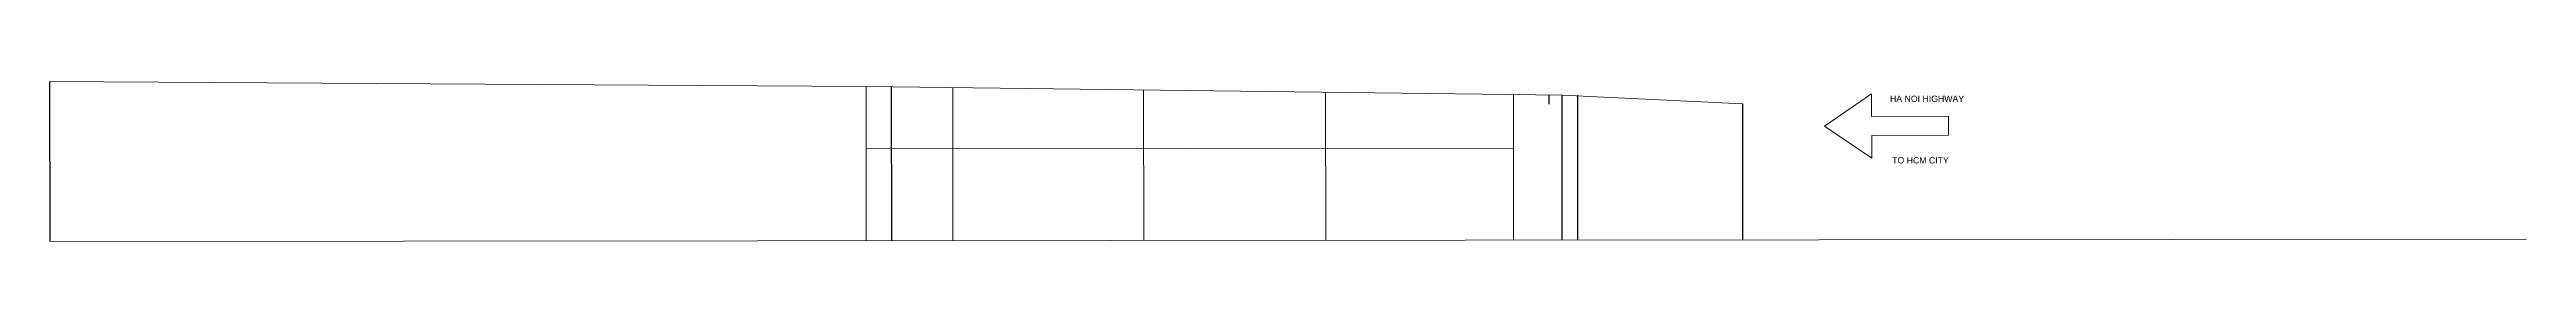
# Model space of a CAD drawing. Header units: millimetres. Extents: x -741734 to 900748, y -161760 to 44149.
# Drawn here: x -157130 to -30143, y -36467 to -28287 of the extents above; entities that cross this region are included whole.
import ezdxf

# ---------------------------------------------------------------- set-up
doc = ezdxf.new("R2010")
doc.units = ezdxf.units.MM
doc.header["$LTSCALE"] = 100
doc.header["$MEASUREMENT"] = 0
doc.layers.get('Defpoints').update_dxf_attribs({"color": 6, "lineweight": 0})
doc.layers.add('1', color=1, linetype='Continuous', lineweight=18)
doc.layers.add('Trench', color=30, linetype='Continuous', lineweight=15)
doc.styles.add('DIMTEXT', font='arial.ttf', dxfattribs={"height": 0.6})
doc.styles.add('Metro-Text', font='arial.ttf')
doc.dimstyles.new('Zoom_1_200', dxfattribs={"dimscale": 0.2, "dimtxt": 1.6, "dimasz": 1, "dimexe": 0.5, "dimexo": 1, "dimgap": 0.5, "dimtad": 3, "dimdec": 0, "dimlfac": 1000, "dimdsep": 46, "dimtxsty": 'Metro-Text', "dimcen": 0, "dimclrd": 8, "dimclre": 8, "dimclrt": 7, "dimadec": 0, "dimazin": 0, "dimtfac": 1, "dimtdec": 0, "dimtix": 1, "dimtmove": 1, "dimatfit": 3, "dimfxl": 1, "dimtolj": 1, "dimlwd": -1, "dimlwe": -1, "dimarcsym": 2})

# ---------------------------------------------------------------- blocks, each defined once
blk = doc.blocks.new('*D83')
at = {"layer": 'Defpoints', "color": 0, "transparency": 16777216}
for p in [(-82079.58963131439, -31702.16953884579), (-115258.8165738366, -32486.74800915572), (-82078.86106430808, -32454.62126094649)]:
    blk.add_point(p, dxfattribs=at)
at = {"layer": 'Trench', "color": 8, "transparency": 16777216}
for p, q in [((-115259.5443662452, -31735.09627849304), (-115259.5452376765, -31734.19627891493)), ((-115259.3451409446, -31734.29608521664), (-82079.78963122063, -31702.16973249719)), ((-82079.58885670878, -31702.96953847078), (-82079.5897281401, -31702.06953889267))]:
    blk.add_line(p, q, dxfattribs=at)
for points in [[(-115259.3451732198, -31734.26275189894), (-115259.3451086694, -31734.32941853435), (-115259.5451408508, -31734.29627886805)], [(-82079.78966349587, -31702.13639917949), (-82079.7895989454, -31702.2030658149), (-82079.58963131439, -31702.16953884579)]]:
    blk.add_solid(points, dxfattribs=at)
at = {"layer": 'Trench', "color": 7, "transparency": 16777216, "insert": (-98669.56764121109, -31717.96941648384), "char_height": 0.3200000000000001, "attachment_point": 5, "rotation": 0.055477049600622795, "style": 'Metro-Text', "bg_fill": 3, "box_fill_scale": 1.25, "bg_fill_color": 256, "bg_fill_true_color": 13158600, "bg_fill_transparency": 0}
blk.add_mtext('\\A1;33179971', dxfattribs=at)
blk = doc.blocks.new('*D84')
at = {"layer": 'Defpoints', "color": 0, "transparency": 16777216}
for p in [(-110826.4911751326, -28601.32431905531), (-110826.4911750751, -28601.32431905525), (-110818.918310568, -36422.45089072233)]:
    blk.add_point(p, dxfattribs=at)
at = {"layer": 'Trench', "color": 8, "transparency": 16777216}
for p, q in [((-110826.4911750751, -28601.32431905525), (-110826.3911751219, -28601.32422222956)), ((-110818.9185048971, -36422.25089081674), (-110826.4909814237, -28601.5243189615)), ((-110818.9183112457, -36422.45089072299), (-110819.0183111989, -36422.45098754868))]:
    blk.add_line(p, q, dxfattribs=at)
for points in [[(-110826.457648106, -28601.52428668627), (-110826.5243147414, -28601.52435123673), (-110826.4911750751, -28601.32431905525)], [(-110818.8851715794, -36422.25085854151), (-110818.9518382149, -36422.25092309197), (-110818.9183112457, -36422.45089072299)]]:
    blk.add_solid(points, dxfattribs=at)
at = {"layer": 'Trench', "color": 7, "transparency": 16777216, "insert": (-110822.4412507873, -32511.88734976068), "char_height": 0.3200000000000001, "attachment_point": 5, "rotation": 270.055477046264, "style": 'Metro-Text', "bg_fill": 3, "box_fill_scale": 1.25, "bg_fill_color": 256, "bg_fill_true_color": 13158600, "bg_fill_transparency": 0}
blk.add_mtext('\\A1;7821130', dxfattribs=at)
blk = doc.blocks.new('*D85')
at = {"layer": 'Defpoints', "color": 0, "transparency": 16777216}
for p in [(-101041.0098416528, -28721.59873254609), (-101041.0098403209, -28721.5987325448), (-101033.5626075003, -36412.97614669997)]:
    blk.add_point(p, dxfattribs=at)
at = {"layer": 'Trench', "color": 8, "transparency": 16777216}
for p, q in [((-101041.0098403209, -28721.5987325448), (-101040.9098403678, -28721.59863571911)), ((-101033.5628007274, -36412.77614679331), (-101041.0096466695, -28721.79873245105)), ((-101033.562607076, -36412.97614669956), (-101033.4626071229, -36412.97604987386))]:
    blk.add_line(p, q, dxfattribs=at)
for points in [[(-101040.9763133518, -28721.79870017582), (-101041.0429799872, -28721.79876472629), (-101041.0098403209, -28721.5987325448)], [(-101033.5294674097, -36412.77611451808), (-101033.5961340451, -36412.77617906854), (-101033.562607076, -36412.97614669956)]]:
    blk.add_solid(points, dxfattribs=at)
at = {"layer": 'Trench', "color": 7, "transparency": 16777216, "insert": (-101037.0227313254, -32567.28718449375), "char_height": 0.3200000000000001, "attachment_point": 5, "rotation": 270.055477046264, "style": 'Metro-Text', "bg_fill": 3, "box_fill_scale": 1.25, "bg_fill_color": 256, "bg_fill_true_color": 13158600, "bg_fill_transparency": 0}
blk.add_mtext('\\A1;7691381', dxfattribs=at)
blk = doc.blocks.new('*D86')
at = {"layer": 'Defpoints', "color": 0, "transparency": 16777216}
for p in [(-91710.21779168188, -28836.28451043821), (-91710.21779082529, -28836.28451043738), (-91702.89035090922, -36403.94165310018)]:
    blk.add_point(p, dxfattribs=at)
at = {"layer": 'Trench', "color": 8, "transparency": 16777216}
for p, q in [((-91710.21779082529, -28836.28451043738), (-91710.11779087216, -28836.28441361169)), ((-91702.89054430253, -36403.74165319369), (-91710.2175971739, -28836.48451034363)), ((-91702.89035065114, -36403.94165309994), (-91702.79035069801, -36403.94155627424))]:
    blk.add_line(p, q, dxfattribs=at)
for points in [[(-91710.1842638562, -28836.4844780684), (-91710.25093049162, -28836.48454261887), (-91710.21779082529, -28836.28451043738)], [(-91702.85721098482, -36403.74162091846), (-91702.92387762024, -36403.74168546892), (-91702.89035065114, -36403.94165309994)]]:
    blk.add_solid(points, dxfattribs=at)
at = {"layer": 'Trench', "color": 7, "transparency": 16777216, "insert": (-91706.2906875056, -32620.1128267459), "char_height": 0.3200000000000001, "attachment_point": 5, "rotation": 270.055477046264, "style": 'Metro-Text', "bg_fill": 3, "box_fill_scale": 1.25, "bg_fill_color": 256, "bg_fill_true_color": 13158600, "bg_fill_transparency": 0}
blk.add_mtext('\\A1;7567661', dxfattribs=at)
blk = doc.blocks.new('*D87')
at = {"color": 8, "transparency": 16777216}
for p, q in [((-80243.22431403572, -28986.01173142799), (-80244.12431361384, -28986.01260285926)), ((-80243.58217795916, -29442.64283261023), (-80244.0241200093, -28986.21250593981)), ((-80242.78198468279, -29442.8420579109), (-80243.68198426091, -29442.84292934217))]:
    blk.add_line(p, q, dxfattribs=at)
for points in [[(-80243.99078669159, -28986.21247366458), (-80244.05745332701, -28986.21253821504), (-80244.0243136607, -28986.01250603356)], [(-80243.54884464145, -29442.64280033499), (-80243.61551127688, -29442.64286488546), (-80243.58198430778, -29442.84283251648)]]:
    blk.add_solid(points, dxfattribs=at)
at = {"layer": 'Defpoints', "color": 0, "transparency": 16777216}
for p in [(-79580.6617805164, -28985.37020033924), (-70318.02400354041, -29433.23233736214)]:
    blk.add_point(p, dxfattribs=at)
at = {"color": 7, "transparency": 16777216, "insert": (-80243.53965661116, -29214.42741414658), "char_height": 0.3200000000000001, "attachment_point": 5, "rotation": 270.055477046264, "style": 'Metro-Text', "bg_fill": 3, "box_fill_scale": 1.25, "bg_fill_color": 256, "bg_fill_true_color": 13158600, "bg_fill_transparency": 0}
blk.add_mtext('\\A1;456831', dxfattribs=at)
at = {"layer": 'Defpoints', "color": 0, "transparency": 16777216}
blk.add_point((-80244.0243136607, -28986.01250603356), dxfattribs=at)
blk = doc.blocks.new('*D88')
at = {"color": 8, "transparency": 16777216}
for p, q in [((-78802.02889027909, -28984.61628326646), (-78801.12889070099, -28984.61541183519)), ((-78801.22869700272, -28984.81550856714), (-78794.05736904254, -36391.2425786508)), ((-78794.8571750161, -36391.44335316262), (-78793.957175438, -36391.44248173135))]:
    blk.add_line(p, q, dxfattribs=at)
for points in [[(-78801.195363685, -28984.8154762919), (-78801.26203032043, -28984.81554084237), (-78801.22889065412, -28984.61550866089)], [(-78794.02403572481, -36391.24254637557), (-78794.09070236025, -36391.24261092603), (-78794.05717539114, -36391.44257855705)]]:
    blk.add_solid(points, dxfattribs=at)
at = {"layer": 'Defpoints', "color": 0, "transparency": 16777216}
for p in [(-79580.6617805164, -28985.37020033924), (-79573.4900645169, -36392.19727023469), (-78794.05717539114, -36391.44257855705)]:
    blk.add_point(p, dxfattribs=at)
at = {"color": 7, "transparency": 16777216, "insert": (-78797.37954064955, -32688.02878848053), "char_height": 0.3200000000000001, "attachment_point": 5, "rotation": 270.055477046264, "style": 'Metro-Text', "bg_fill": 3, "box_fill_scale": 1.25, "bg_fill_color": 256, "bg_fill_true_color": 13158600, "bg_fill_transparency": 0}
blk.add_mtext('\\A1;7406831', dxfattribs=at)
blk = doc.blocks.new('*D89')
at = {"color": 8, "transparency": 16777216}
for p, q in [((-157129.8466697324, -28287.28796113321), (-157129.7466697793, -28287.28786430752)), ((-157129.846476081, -28287.48796103946), (-157121.9265214078, -36467.08412668284)), ((-157121.9263277564, -36467.28412658909), (-157121.8263278033, -36467.28402976339))]:
    blk.add_line(p, q, dxfattribs=at)
for points in [[(-157129.8131427633, -28287.48792876423), (-157129.8798093987, -28287.4879933147), (-157129.8466697324, -28287.28796113321)], [(-157121.8931880901, -36467.08409440761), (-157121.9598547255, -36467.08415895807), (-157121.9263277564, -36467.28412658909)]]:
    blk.add_solid(points, dxfattribs=at)
at = {"layer": 'Defpoints', "color": 0, "transparency": 16777216}
for p in [(-157129.8466718581, -28287.28796113527), (-157121.9263288218, -36467.28412659012), (-157121.9263277564, -36467.28412658909)]:
    blk.add_point(p, dxfattribs=at)
at = {"color": 7, "transparency": 16777216, "insert": (-157125.6231155118, -32377.2857888384), "char_height": 0.3200000000000001, "attachment_point": 5, "rotation": 270.055477046264, "style": 'Metro-Text', "bg_fill": 3, "box_fill_scale": 1.25, "bg_fill_color": 256, "bg_fill_true_color": 13158600, "bg_fill_transparency": 0}
blk.add_mtext('\\A1;8180000', dxfattribs=at)
blk = doc.blocks.new('*D90')
at = {"color": 8, "transparency": 16777216}
for p, q in [((-113961.427383211, -28562.79247784263), (-113961.3273832579, -28562.79238101694)), ((-113953.8144652561, -36425.28627768291), (-113961.4271895596, -28562.99247774888)), ((-113953.8142716047, -36425.48627758915), (-113953.9142715578, -36425.48637441485))]:
    blk.add_line(p, q, dxfattribs=at)
for points in [[(-113961.3938562419, -28562.99244547365), (-113961.4605228773, -28562.99251002412), (-113961.427383211, -28562.79247784263)], [(-113953.7811319384, -36425.28624540767), (-113953.8477985738, -36425.28630995814), (-113953.8142716047, -36425.48627758915)]]:
    blk.add_solid(points, dxfattribs=at)
at = {"layer": 'Defpoints', "color": 0, "transparency": 16777216}
for p in [(-113961.4273839526, -28562.79247784336), (-113961.427383211, -28562.79247784263), (-113953.8142715532, -36425.4862775891)]:
    blk.add_point(p, dxfattribs=at)
at = {"color": 7, "transparency": 16777216, "insert": (-113957.3574441752, -32494.13912269314), "char_height": 0.3200000000000001, "attachment_point": 5, "rotation": 270.055477046264, "style": 'Metro-Text', "bg_fill": 3, "box_fill_scale": 1.25, "bg_fill_color": 256, "bg_fill_true_color": 13158600, "bg_fill_transparency": 0}
blk.add_mtext('\\A1;7862697', dxfattribs=at)

msp = doc.modelspace()

# ---------------------------------------------------------------- linework, layer by layer
msp.add_line((-70311.29461687943, -36383.22907979971), (-70318.02400342515, -29433.23233757075))
at = {"layer": '1', "flags": 128}
msp.add_lwpolyline([(-59770.21739574918, -30060.08570635086), (-63714.85115837515, -30079.93518157979), (-63720.6724303551, -28923.08913361875), (-66124.44027871266, -30574.0916733715), (-63704.17882594466, -32200.81960187956), (-63710.00009801798, -31043.97355424262), (-59765.3663362267, -31024.12407947516)], close=True, dxfattribs=at)
msp.add_lwpolyline([(-59770.21739574918, -30060.08570635086), (-63714.85115837515, -30079.93518157979), (-63720.6724303551, -28923.08913361875), (-66124.44027871266, -30574.0916733715), (-63704.17882594466, -32200.81960187956), (-63710.00009801798, -31043.97355424262), (-59765.3663362267, -31024.12407947516)], close=True, dxfattribs=at)
at = {"layer": 'Trench'}
for p, q in [((-157121.9263287643, -36467.28412669442), (-157129.846671592, -28287.28796112421)), ((-115255.0016410181, -36426.74616210068), (-115262.6315067129, -28546.74985610635)), ((-82075.04613072774, -36394.61942068975), (-82082.24996486376, -28954.62290836358)), ((-79580.66178051638, -28985.37020033924), (-70318.02400348289, -29433.23233746644)), ((-157121.9263287643, -36467.28412669442), (-30142.94958910509, -36344.33577774603))]:
    msp.add_line(p, q, dxfattribs=at)
at = {"layer": 'Trench', "flags": 128}
msp.add_lwpolyline([(-157129.846671592, -28287.28796112421), (-115262.6314588059, -28546.79923729599), (-79580.66178051638, -28985.37020033924)], dxfattribs=at)

# ---------------------------------------------------------------- texts
at = {"layer": '1', "style": 'DIMTEXT'}
for s, p in [('HA NOI HIGHWAY', (-62772.85619754344, -29330.86259725585)), ('TO HCM CITY', (-62664.50920100091, -32477.08256592228))]:
    msp.add_text(s, height=320, rotation=359.9829934873907, dxfattribs=at).set_placement(p)

# ---------------------------------------------------------------- next in the draw order: dimensions: what is measured, and where the dimension line sits
for base, p1, p2, picture, middle in [((-157121.9263277564, -36467.28412658909), (-157129.8466718581, -28287.28796113527), (-157121.9263288218, -36467.28412659011), '*D89', (-157125.6231155118, -32377.2857888384)), ((-80244.0243136607, -28986.01250603356), (-70318.0240035404, -29433.23233736213), (-79580.66178051638, -28985.37020033924), '*D87', (-80243.53965661116, -29214.42741414658))]:
    dim = msp.add_linear_dim(base=base, p1=p1, p2=p2, angle=90.05547704626396, dimstyle='Zoom_1_200', override={"dimfxl": 4, "dimfxlon": 1, "dimtfill": 1, "dimtfillclr": 11})
    dim.commit()
    dim.dimension.update_dxf_attribs({"geometry": picture, "text_midpoint": middle})
at = {"layer": 'Trench'}
dim = msp.add_linear_dim(base=(-82079.58963131439, -31702.16953884579), p1=(-115258.8165738366, -32486.74800915572), p2=(-82078.86106430809, -32454.62126094649), angle=0.05547704960062643, dimstyle='Zoom_1_200', override={"dimfxl": 4, "dimfxlon": 1, "dimtfill": 1, "dimtfillclr": 11}, dxfattribs=at)
dim.commit()
dim.dimension.update_dxf_attribs({"geometry": '*D83', "text_midpoint": (-98669.56764121109, -31717.96941648384)})

# ---------------------------------------------------------------- next in the draw order: linework, layer by layer
msp.add_line((-79573.4900645169, -36392.19727023468), (-79580.66178051638, -28985.37020033924))

# ---------------------------------------------------------------- next in the draw order: dimensions: what is measured, and where the dimension line sits
dim = msp.add_linear_dim(base=(-113961.427383211, -28562.79247784263), p1=(-113953.8142715532, -36425.48627758909), p2=(-113961.4273839525, -28562.79247784335), angle=90.05547704626396, dimstyle='Zoom_1_200', override={"dimfxl": 4, "dimfxlon": 1, "dimtfill": 1, "dimtfillclr": 11})
dim.commit()
dim.dimension.update_dxf_attribs({"geometry": '*D90', "text_midpoint": (-113957.3574441752, -32494.13912269314)})
for base, p1, p2, picture, middle in [((-110826.4911750751, -28601.32431905525), (-110818.918310568, -36422.45089072232), (-110826.4911751326, -28601.3243190553), '*D84', (-110822.4412507873, -32511.88734976068)), ((-101041.0098403209, -28721.5987325448), (-101033.5626075002, -36412.97614669996), (-101041.0098416528, -28721.59873254609), '*D85', (-101037.0227313254, -32567.28718449375)), ((-91710.21779082529, -28836.28451043738), (-91702.8903509092, -36403.94165310018), (-91710.21779168188, -28836.28451043821), '*D86', (-91706.2906875056, -32620.1128267459))]:
    dim = msp.add_linear_dim(base=base, p1=p1, p2=p2, angle=90.05547704626396, dimstyle='Zoom_1_200', override={"dimfxl": 4, "dimfxlon": 1, "dimtfill": 1, "dimtfillclr": 11}, dxfattribs=at)
    dim.commit()
    dim.dimension.update_dxf_attribs({"geometry": picture, "text_midpoint": middle})

# ---------------------------------------------------------------- next in the draw order: dimensions: what is measured, and where the dimension line sits
dim = msp.add_linear_dim(base=(-78794.05717539114, -36391.44257855705), p1=(-79580.66178051638, -28985.37020033924), p2=(-79573.4900645169, -36392.19727023468), angle=90.05547704626396, dimstyle='Zoom_1_200', override={"dimfxl": 4, "dimfxlon": 1, "dimtfill": 1, "dimtfillclr": 11})
dim.commit()
dim.dimension.update_dxf_attribs({"geometry": '*D88', "text_midpoint": (-78797.37954064955, -32688.02878848053)})

doc.saveas('drawing.dxf')
